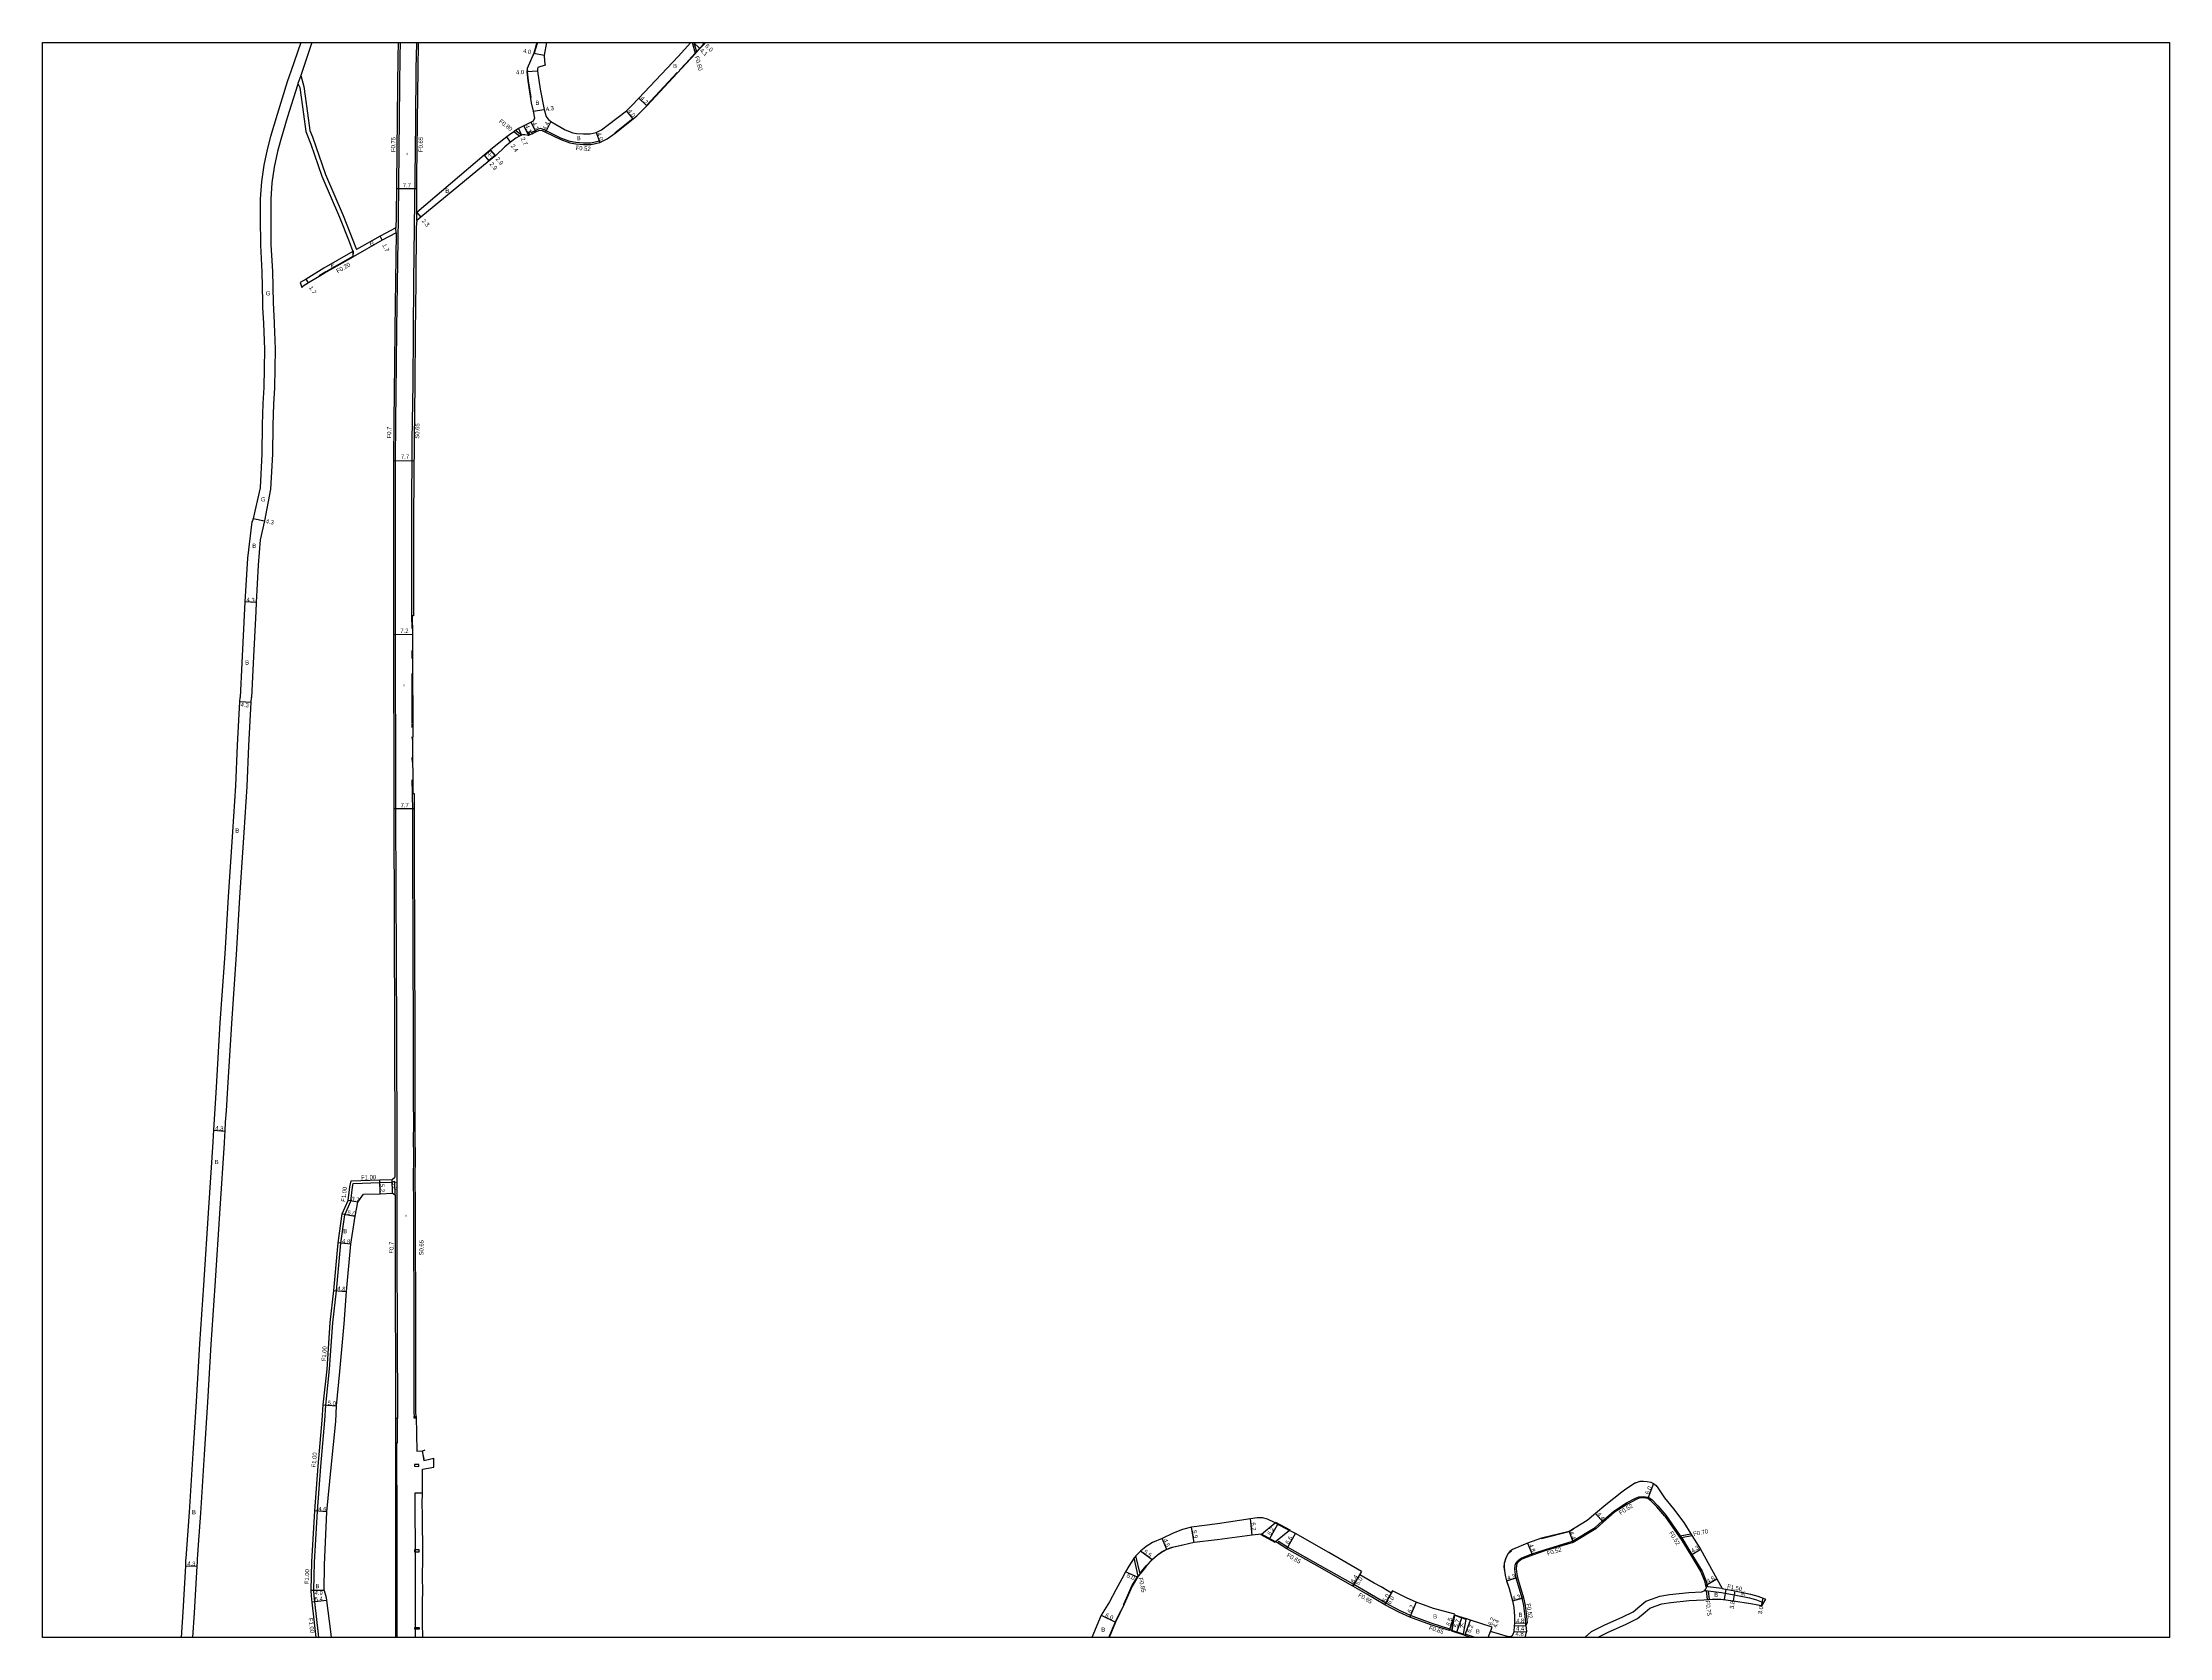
# Model space of a CAD drawing. Header units: metres. Extents: x -12000 to -8000, y -105000 to -102000.
# Drawn here: x -12000 to -11200, y -103800 to -103200 of the extents above; entities that cross this region are included whole.
import ezdxf

# ---------------------------------------------------------------- set-up
doc = ezdxf.new("R2010")
doc.units = ezdxf.units.M
doc.header["$LTSCALE"] = 2.5
for name, color, linetype in [('側溝・桝', 7, 'Continuous'), ('図郭', 7, 'Continuous'), ('幅員', 7, 'Continuous'), ('歩道・分離帯・安全施設', 7, 'Continuous'), ('舗装', 7, 'Continuous'), ('道路', 7, 'Continuous')]:
    doc.layers.add(name, color=color, linetype=linetype)
doc.styles.get("Standard").update_dxf_attribs({"font": ''})
doc.styles.add('YOKO_DECO', font='')
doc.styles.get('Standard').set_extended_font_data('@MS PGothic')
doc.styles.get('YOKO_DECO').set_extended_font_data('MS PGothic')

msp = doc.modelspace()

# ---------------------------------------------------------------- linework, layer by layer
at = {"layer": '側溝・桝'}
for points in [[(-11865.51, -103200), (-11865.62, -103205.25), (-11865.79, -103216.05), (-11866.27, -103265.81), (-11866.83, -103307.54), (-11866.97, -103320.85), (-11867.23, -103342.54), (-11867.31, -103357.31), (-11867.31, -103414.72), (-11867.18, -103490.37), (-11866.86, -103572.4), (-11866.75, -103616.74), (-11866.73, -103628.53), (-11866.72, -103632.7), (-11866.69, -103655.25), (-11866.53, -103715.5), (-11866.53, -103717.6)], [(-11860.91, -103415.62), (-11861.11, -103415.62), (-11861.09, -103408.6), (-11861.15, -103378.5), (-11860.91, -103349.62), (-11860.64, -103328.43), (-11860.5, -103309.09), (-11860.31, -103290.04), (-11860.12, -103269.32), (-11859.85, -103250.67), (-11859.63, -103229.97), (-11859.43, -103209.74), (-11859.27, -103200.42), (-11859.26, -103200)], [(-11755.6, -103200), (-11754.5, -103203.98), (-11754.45, -103204.15)], [(-11754.98, -103200), (-11754.02, -103203.46), (-11753.97, -103203.63)], [(-11820.64, -103235.25), (-11822.77, -103233.54)], [(-11819.91, -103234.81), (-11822.08, -103233.07)], [(-11790.38, -103237.6), (-11790.55, -103237.1), (-11793.72, -103237.81), (-11796.55, -103237.86), (-11799.38, -103237.63), (-11801.58, -103237.27), (-11804.81, -103236.06), (-11810.58, -103233.2), (-11811.9, -103232.55), (-11812.72, -103232.4), (-11813.57, -103232.56), (-11814.65, -103233.18), (-11816.04, -103233.87)], [(-11815.81, -103234.33), (-11814.4, -103233.64)], [(-11859.22, -103266.98), (-11859.17, -103263.92)], [(-11866.96, -103271.62), (-11867.06, -103269.77)], [(-11883.28, -103278.63), (-11883.34, -103280.48)], [(-11883.14, -103280.6), (-11883.08, -103278.51), (-11883.28, -103278.63)], [(-11883.34, -103280.48), (-11893.4, -103286.22), (-11896.01, -103287.79), (-11895.91, -103287.96)], [(-11860.75, -103482.5), (-11860.95, -103482.49), (-11860.89, -103489.11), (-11860.81, -103507.72), (-11860.73, -103536.79), (-11860.77, -103545.86), (-11860.65, -103567.26), (-11860.65, -103578.09), (-11860.62, -103586.43), (-11860.59, -103597.44), (-11860.53, -103607.11), (-11860.56, -103612.45), (-11860.48, -103618.81), (-11860.55, -103627.85), (-11860.46, -103636.58), (-11860.45, -103642.56), (-11860.43, -103653.49), (-11860.32, -103671.11), (-11860.3, -103692.12), (-11860.3, -103715.28), (-11860.26, -103716.91)], [(-11896.02, -103800), (-11896.17, -103798.79), (-11897.63, -103786.58), (-11897.73, -103785.63), (-11897.89, -103784.18), (-11897.93, -103782.28), (-11897.75, -103771.64), (-11896.61, -103752.47), (-11895.34, -103735.63), (-11893.88, -103718.33), (-11893.4, -103712.59), (-11892.01, -103699.11), (-11890.8, -103681.6), (-11889.44, -103669.55), (-11887.83, -103651.66), (-11886.33, -103640.96), (-11884.09, -103635.86), (-11883.39, -103630.63), (-11883.12, -103629.18), (-11873.15, -103628.86), (-11868.49, -103628.71)], [(-11884.37, -103630.48), (-11883.96, -103628.2)], [(-11867.4, -103633.46), (-11867.43, -103628.53), (-11868.49, -103628.71)], [(-11867.24, -103726.75), (-11866.51, -103726.73), (-11866.53, -103717.6), (-11867.25, -103717.6)], [(-11866.67, -103800), (-11866.59, -103758.5), (-11866.68, -103726.73)], [(-11442.04, -103795.54), (-11442.09, -103794.46), (-11442.31, -103792.07), (-11442.89, -103788.01), (-11443.48, -103785.27), (-11444.81, -103780.56), (-11445.7, -103777.63), (-11445.98, -103776.26), (-11446.25, -103774.26), (-11446.15, -103772.74), (-11445.76, -103771.81), (-11444.89, -103770.89), (-11443.89, -103770.13), (-11439.78, -103768.5), (-11435.07, -103766.97), (-11424.56, -103763.77), (-11416.07, -103758.66), (-11413.35, -103756.27), (-11409, -103752.5), (-11404.17, -103749.41), (-11400.83, -103747.63), (-11399.56, -103747.09), (-11398, -103746.93), (-11396.06, -103747.2), (-11394.7, -103748.15), (-11392.48, -103750.45), (-11389.43, -103753.99), (-11384.03, -103761.76), (-11383.59, -103762.39), (-11383.02, -103763.2), (-11379.62, -103768.75), (-11375.78, -103775.02), (-11374.36, -103778.58), (-11373.94, -103780.28), (-11373.82, -103780.89)], [(-11470.72, -103797.08), (-11470.63, -103796.83), (-11477.67, -103794.6), (-11485.48, -103791.79), (-11489.59, -103789.89), (-11494.79, -103787.14), (-11501.6, -103783.11), (-11506.84, -103780.1), (-11519.37, -103773.04), (-11531.68, -103766.08), (-11535.17, -103763.88), (-11535.51, -103764.43)], [(-11384.03, -103761.76), (-11380.06, -103760.97)], [(-11383.59, -103762.39), (-11379.68, -103761.61)], [(-11587.86, -103776.96), (-11589.42, -103770.1)], [(-11587.19, -103776.09), (-11588.73, -103769.27)], [(-11374.77, -103782.28), (-11374.28, -103782.34), (-11373.52, -103782.44), (-11368.51, -103783.05), (-11363.76, -103783.97), (-11357.91, -103785.11), (-11355.33, -103785.88), (-11353.43, -103786.58), (-11352.73, -103786.91)], [(-11368.28, -103781.57), (-11373.82, -103780.89), (-11374.37, -103780.82)], [(-11374.28, -103782.34), (-11373.94, -103785.72)], [(-11373.52, -103782.44), (-11373.19, -103785.67)], [(-11898.73, -103785.74), (-11898.89, -103784.24)], [(-11461.18, -103800), (-11464.91, -103798.78), (-11465.09, -103799.25)]]:
    msp.add_lwpolyline(points, dxfattribs=at)
for points in [[(-11816.71, -103234.78), (-11817.15, -103233.88), (-11816.25, -103233.44), (-11816.04, -103233.87), (-11815.81, -103234.33)], [(-11859.47, -103717.54), (-11860.25, -103717.55), (-11860.26, -103716.91), (-11859.48, -103716.89)], [(-11860.14, -103735.6), (-11858.43, -103735.63), (-11858.42, -103734.9), (-11860.12, -103734.88)], [(-11858.33, -103767.81), (-11858.33, -103767.07), (-11860.04, -103767.06), (-11860.04, -103767.8)], [(-11858.32, -103796.22), (-11858.33, -103796.93), (-11860.01, -103796.9), (-11860, -103796.19)]]:
    msp.add_lwpolyline(points, close=True, dxfattribs=at)
at = {"layer": '図郭'}
msp.add_lwpolyline([(-12000, -103200), (-11200, -103200), (-11200, -103800), (-12000, -103800)], close=True, dxfattribs=at)
at = {"layer": '幅員'}
for points in [[(-11752.73, -103202.3), (-11755.21, -103200)], [(-11751.18, -103200.6), (-11751.84, -103200)], [(-11815.27, -103203.94), (-11811.36, -103204.79)], [(-11813.84, -103210.78), (-11817.83, -103211)], [(-11775.76, -103220.89), (-11772.73, -103223.81)], [(-11818.91, -103231.29), (-11817.18, -103235.01)], [(-11814.4, -103233.64), (-11816.22, -103229.96)], [(-11815.52, -103225.87), (-11811.28, -103225.17)], [(-11808.85, -103229.73), (-11810.81, -103233.67)], [(-11777.82, -103228.75), (-11780.35, -103225.64)], [(-11824.02, -103237.46), (-11825.42, -103235.51)], [(-11821.02, -103232.36), (-11819.91, -103234.81)], [(-11791.8, -103233.86), (-11790.38, -103237.6)], [(-11831.99, -103244.55), (-11833.85, -103242.32)], [(-11829.69, -103242.62), (-11831.54, -103240.4)], [(-11866.9, -103254.93), (-11859.17, -103254.93)], [(-11859.17, -103263.92), (-11857.68, -103265.67)], [(-11872.3, -103274.41), (-11873.07, -103272.89)], [(-11900.02, -103290.43), (-11900.89, -103288.97)], [(-11867.98, -103357.25), (-11860.3, -103357.32)], [(-11920.74, -103379.04), (-11916.52, -103379.9)], [(-11919.61, -103410.68), (-11923.9, -103410.41)], [(-11868.03, -103422.68), (-11860.87, -103422.6)], [(-11925.79, -103447.93), (-11921.49, -103448.17)], [(-11867.92, -103488.17), (-11860.27, -103488.21)], [(-11935.61, -103609.22), (-11931.32, -103609.49)], [(-11873.01, -103633.06), (-11873.18, -103627.86)], [(-11868.36, -103632.91), (-11868.52, -103627.71)], [(-11881.42, -103636.24), (-11885.06, -103635.59)], [(-11887.3, -103640.68), (-11882.38, -103641.57)], [(-11884.05, -103651.99), (-11888.83, -103651.55)], [(-11890.43, -103669.45), (-11885.65, -103669.83)], [(-11894.4, -103712.5), (-11889.42, -103712.91)], [(-11394.01, -103742.14), (-11396.26, -103747.7)], [(-11893.02, -103752.72), (-11897.61, -103752.4)], [(-11566.78, -103764.29), (-11567.9, -103758.5)], [(-11545.01, -103761.48), (-11545.69, -103755.32)], [(-11538.37, -103762.82), (-11535.41, -103757.37)], [(-11413.01, -103756.66), (-11415.93, -103753.37)], [(-11582.63, -103770.84), (-11586.99, -103767.48)], [(-11577.07, -103766.86), (-11578.85, -103762.72)], [(-11532.01, -103766.64), (-11528.78, -103760.89)], [(-11441.42, -103764.54), (-11439.6, -103768.99)], [(-11425.77, -103760.08), (-11424.34, -103764.25)], [(-11380.07, -103769.02), (-11376.4, -103766.77)], [(-11946.14, -103772.99), (-11941.85, -103773.22)], [(-11588.12, -103777.29), (-11592.71, -103775.31)], [(-11503.85, -103775.19), (-11507.17, -103780.67)], [(-11894.03, -103782.37), (-11898.93, -103782.28)], [(-11507.17, -103780.67), (-11504.57, -103776.39)], [(-11495.1, -103787.71), (-11492.18, -103782.47)], [(-11495.1, -103787.71), (-11492.67, -103783.35)], [(-11449.31, -103778.75), (-11445.19, -103777.5)], [(-11374.45, -103780.39), (-11370.3, -103777.97)], [(-11363.48, -103782.5), (-11364.06, -103786.26)], [(-11893.25, -103786.11), (-11898.62, -103786.69)], [(-11601.79, -103791.65), (-11596.37, -103794.21)], [(-11483.32, -103786.69), (-11485.73, -103792.4)], [(-11470.83, -103797.44), (-11468.82, -103791.26)], [(-11447.13, -103786.23), (-11442.97, -103785.14)], [(-11353.46, -103788.14), (-11352.85, -103785.2)], [(-11468.02, -103797.99), (-11466.21, -103792.58)], [(-11465.09, -103799.25), (-11462.85, -103793.47)], [(-11456.21, -103800), (-11454.73, -103796.12)], [(-11456.21, -103800), (-11455.37, -103797.8)], [(-11447.84, -103799.7), (-11447.95, -103800)], [(-11446.61, -103797.82), (-11441.81, -103797.73)], [(-11446.44, -103795.67), (-11442.04, -103795.54)], [(-11446.37, -103794.66), (-11441.57, -103794.44)]]:
    msp.add_lwpolyline(points, dxfattribs=at)
at = {"layer": '歩道・分離帯・安全施設'}
for points in [[(-11813.88, -103200), (-11815.13, -103203.99), (-11815.54, -103205)], [(-11760.4, -103210.37), (-11758.06, -103207.85), (-11754.56, -103204.05), (-11754.5, -103203.98), (-11754.08, -103203.53), (-11754.02, -103203.46), (-11752.84, -103202.2), (-11751.29, -103200.5), (-11750.84, -103200)], [(-11817.62, -103210.54), (-11817.68, -103211), (-11817.36, -103214.41), (-11816.35, -103220.66)], [(-11772.84, -103223.7), (-11761.27, -103211.3)], [(-11784.74, -103233.92), (-11777.92, -103228.63)], [(-11861, -103420.41), (-11861.04, -103415.73)], [(-11860.96, -103431.72), (-11861.01, -103428.69)], [(-11860.91, -103455.89), (-11860.99, -103437.31)], [(-11860.91, -103457.74), (-11860.94, -103456.21)], [(-11860.89, -103462.25), (-11860.91, -103461.18)], [(-11860.9, -103470.7), (-11860.93, -103468.92)], [(-11860.9, -103482.4), (-11860.92, -103477.35)], [(-11857.16, -103729.95), (-11856.57, -103732.88)], [(-11857, -103729.8), (-11856.07, -103729.46)], [(-11857.07, -103745.75), (-11859.96, -103745.77), (-11859.97, -103750.96), (-11859.86, -103766.99), (-11859.85, -103779.8), (-11859.87, -103796.06), (-11859.88, -103800)], [(-11857.07, -103745.75), (-11859.96, -103745.77), (-11859.97, -103750.96), (-11859.86, -103766.99), (-11859.85, -103779.8), (-11859.87, -103796.06), (-11859.88, -103800)], [(-11859.96, -103745.77), (-11859.97, -103750.96), (-11859.86, -103766.91)], [(-11436.16, -103762.78), (-11425.73, -103760.18), (-11424.1, -103759.19)], [(-11587.11, -103775.83), (-11586.13, -103774.57), (-11584.82, -103772.96), (-11582.7, -103770.76), (-11580.79, -103769.07), (-11578.82, -103767.71), (-11577.11, -103766.76), (-11575.07, -103766.05), (-11571.13, -103765.14), (-11566.8, -103764.19), (-11558.15, -103763.16), (-11545.02, -103761.38), (-11541.48, -103761.04)], [(-11448.39, -103781.32), (-11449.21, -103778.72), (-11449.58, -103777.16), (-11450.01, -103775.03), (-11450.18, -103773.41), (-11450.08, -103772.05), (-11449.51, -103770.05), (-11448.79, -103768.59), (-11448.01, -103767.73), (-11447.53, -103767.35)], [(-11859.85, -103777.08), (-11859.85, -103779.8), (-11859.87, -103796.06), (-11859.88, -103796.18)], [(-11593.42, -103787.72), (-11593.28, -103787.44), (-11591.78, -103784.06), (-11590.25, -103780.63), (-11588.2, -103777.24), (-11587.99, -103776.96)], [(-11598.88, -103800), (-11596.46, -103794.17), (-11594.48, -103789.98)]]:
    msp.add_lwpolyline(points, dxfattribs=at)
at = {"layer": '舗装'}
for points in [[(-11902.9, -103212.38), (-11903.92, -103215.38)], [(-11832.08, -103244.43), (-11833.81, -103242.36)], [(-11831.51, -103240.44), (-11829.78, -103242.51)], [(-11883.28, -103278.63), (-11883.34, -103280.48), (-11883.35, -103280.71)], [(-11920.74, -103379.04), (-11916.52, -103379.9)], [(-11366.84, -103781.85), (-11367.49, -103785.74)], [(-11468.95, -103791.67), (-11469.89, -103797.36)], [(-11464.68, -103793.09), (-11465.62, -103798.79)]]:
    msp.add_lwpolyline(points, dxfattribs=at)
at = {"layer": '道路'}
for points in [[(-11902.89, -103200), (-11906.6, -103210.85), (-11907.2, -103212.62), (-11907.96, -103214.82), (-11911.77, -103227.11), (-11914.25, -103235.34)], [(-11898.66, -103200), (-11902.9, -103212.38)], [(-11866.18, -103200), (-11866.38, -103205.8), (-11866.53, -103216.03), (-11867, -103265.8), (-11867.06, -103269.77)], [(-11859.17, -103263.92), (-11859.17, -103250.68), (-11858.95, -103229.97), (-11858.75, -103209.75), (-11858.59, -103200.45), (-11858.58, -103200)], [(-11814.03, -103200), (-11815.27, -103203.94), (-11817.67, -103209.79), (-11817.83, -103211), (-11817.5, -103214.43), (-11816.19, -103222.63), (-11815.52, -103225.87), (-11814.99, -103228.44), (-11815.41, -103229.56)], [(-11814.4, -103233.64), (-11813.39, -103233.05), (-11812.72, -103232.93), (-11812.06, -103233.05), (-11810.81, -103233.67), (-11805.02, -103236.53), (-11801.71, -103237.77), (-11799.45, -103238.14), (-11796.57, -103238.38), (-11793.66, -103238.33), (-11790.38, -103237.6), (-11787.62, -103236.28), (-11784.65, -103234.04), (-11777.82, -103228.75), (-11776.49, -103227.6), (-11772.73, -103223.81), (-11757.94, -103207.95), (-11754.45, -103204.15), (-11753.97, -103203.63), (-11752.73, -103202.3), (-11751.18, -103200.6), (-11750.63, -103200)], [(-11813.7, -103209.35), (-11813.87, -103209.87), (-11813.84, -103210.78), (-11812.87, -103217.55), (-11811.28, -103225.17), (-11810.71, -103227.44), (-11810.41, -103228.12), (-11809.73, -103229), (-11808.85, -103229.73), (-11803.46, -103232.84), (-11800.57, -103233.93), (-11799.1, -103234.21), (-11796.47, -103234.38), (-11794.05, -103234.34), (-11791.8, -103233.86), (-11789.71, -103232.85), (-11787.09, -103230.87), (-11780.35, -103225.64), (-11778.49, -103223.84), (-11775.76, -103220.89), (-11760.92, -103205.28), (-11756.18, -103200)], [(-11810.46, -103200), (-11811.36, -103204.79), (-11811.21, -103207.09), (-11810.93, -103208.49), (-11813.7, -103209.35)], [(-11903.92, -103215.38), (-11904.16, -103216.07), (-11907.95, -103228.29), (-11910.42, -103236.5)], [(-11903.92, -103215.38), (-11903.17, -103216.96), (-11901.8, -103226.96), (-11900.93, -103233.42), (-11899.1, -103238.27), (-11895, -103250.21), (-11888.36, -103265.66), (-11884.66, -103274.9), (-11883.28, -103278.63)], [(-11902.9, -103212.38), (-11901.72, -103216.52), (-11900.34, -103226.57), (-11899.46, -103233.04), (-11898.51, -103235.53), (-11893.6, -103249.67), (-11886.97, -103265.1), (-11883.26, -103274.36), (-11881.97, -103277.87)], [(-11815.41, -103229.56), (-11816.22, -103229.96), (-11818.91, -103231.29), (-11821.02, -103232.36), (-11822.08, -103233.07), (-11822.63, -103233.44), (-11822.77, -103233.54), (-11824.31, -103234.68), (-11825.42, -103235.51), (-11827.63, -103237.27), (-11831.54, -103240.4), (-11831.51, -103240.44), (-11833.81, -103242.36)], [(-11914.25, -103235.34), (-11915.51, -103240.18), (-11916.77, -103246.17), (-11917.7, -103252.29), (-11918.12, -103258.74), (-11918.16, -103265.96), (-11918.08, -103276.22), (-11917.55, -103286.22), (-11917.29, -103297.58), (-11917.28, -103298.09), (-11917.21, -103299.72), (-11916.93, -103305.51), (-11916.53, -103315.44), (-11916.73, -103329.76), (-11917.08, -103335.82), (-11917.38, -103343.88), (-11917.56, -103354.72), (-11918.2, -103367.48), (-11920.74, -103379.04), (-11921.07, -103379.95), (-11921.3, -103380.36)], [(-11910.42, -103236.5), (-11911.6, -103241), (-11912.83, -103246.89), (-11913.72, -103252.72), (-11914.12, -103258.88), (-11914.16, -103265.95), (-11914.08, -103276.1), (-11913.55, -103286.07), (-11913.28, -103297.95), (-11912.94, -103305.3), (-11912.91, -103306.06), (-11912.79, -103308.89)], [(-11814.4, -103233.64), (-11815.81, -103234.33), (-11816.71, -103234.78), (-11817.18, -103235.01), (-11818.61, -103234.67), (-11819.45, -103234.67), (-11819.91, -103234.81), (-11820.64, -103235.25), (-11821.95, -103236.02), (-11824.02, -103237.46), (-11826.14, -103239.23), (-11829.69, -103242.62), (-11829.78, -103242.51), (-11832.08, -103244.43)], [(-11832.08, -103244.43), (-11831.99, -103244.55), (-11857.68, -103265.67), (-11859.22, -103266.98)], [(-11833.81, -103242.36), (-11833.85, -103242.32), (-11859.17, -103263.92)], [(-11866.96, -103271.62), (-11872.3, -103274.41), (-11883.14, -103280.6), (-11883.35, -103280.71), (-11893.3, -103286.4), (-11895.91, -103287.96), (-11900.02, -103290.43)], [(-11867.06, -103269.77), (-11873.07, -103272.89), (-11881.97, -103277.87)], [(-11866.96, -103271.62), (-11867.53, -103307.76), (-11867.66, -103320.72), (-11867.93, -103342.42), (-11867.98, -103357.25), (-11868.04, -103414.72), (-11867.92, -103490.37), (-11867.6, -103572.4), (-11867.46, -103616.74), (-11867.43, -103626.88)], [(-11859.22, -103266.98), (-11859.44, -103269.33), (-11859.63, -103290.05), (-11859.82, -103309.09), (-11859.97, -103328.44), (-11860.23, -103349.63), (-11860.47, -103378.5), (-11860.41, -103408.61), (-11860.47, -103415.63), (-11860.91, -103415.62), (-11860.87, -103422.6), (-11860.89, -103429.12), (-11860.87, -103437.04), (-11860.77, -103454.13), (-11860.8, -103468.52), (-11860.76, -103477.11), (-11860.75, -103482.5), (-11860.23, -103482.51), (-11860.27, -103489.11), (-11860.19, -103507.72), (-11860.11, -103536.79), (-11860.15, -103545.86), (-11860.03, -103567.26), (-11860.03, -103578.09), (-11860, -103586.43), (-11859.97, -103597.44), (-11859.91, -103607.11), (-11859.94, -103612.45), (-11859.86, -103618.81), (-11859.93, -103627.85), (-11859.84, -103636.58), (-11859.83, -103642.56), (-11859.81, -103653.49), (-11859.7, -103671.11), (-11859.68, -103692.12), (-11859.68, -103715.27), (-11859.64, -103716.9)], [(-11883.28, -103278.63), (-11894.18, -103284.94), (-11900.89, -103288.97)], [(-11900.89, -103288.97), (-11903.12, -103290.31)], [(-11903.12, -103290.31), (-11902.51, -103292.17)], [(-11900.02, -103290.43), (-11902.03, -103291.64), (-11902.51, -103292.17)], [(-11912.79, -103308.89), (-11912.53, -103315.39), (-11912.73, -103329.9), (-11913.08, -103336.02), (-11913.38, -103343.97), (-11913.56, -103354.85), (-11914.23, -103368.01), (-11916.52, -103379.9), (-11918.17, -103387.1), (-11918.87, -103396.57), (-11919.61, -103410.68)], [(-11921.3, -103380.36), (-11922.89, -103393.95), (-11923.9, -103410.41), (-11924.99, -103433.37), (-11925.7, -103446.4)], [(-11919.61, -103410.68), (-11919.77, -103414.01), (-11920.78, -103433.52), (-11921.38, -103446.4)], [(-11947.78, -103800), (-11947.07, -103790.39), (-11946.14, -103772.99), (-11946.04, -103771.02), (-11946, -103770.19), (-11944.77, -103752.92), (-11943.37, -103730.83), (-11942.06, -103711.18), (-11940.85, -103689.58), (-11939.39, -103667.43), (-11937.49, -103638.35), (-11935.88, -103613.72), (-11935.73, -103611.2), (-11935.61, -103609.22), (-11934.62, -103593.02), (-11933.14, -103568.77), (-11931.34, -103542.79), (-11930.07, -103521.32), (-11928.46, -103496.88), (-11927.28, -103479.6), (-11926.69, -103464.32), (-11925.79, -103447.93), (-11925.7, -103446.4)], [(-11931.12, -103606.21), (-11930.85, -103601.88), (-11930.33, -103593.28), (-11928.85, -103569.05), (-11927.05, -103543.07), (-11925.78, -103521.59), (-11924.17, -103497.17), (-11922.99, -103479.83), (-11922.39, -103464.52), (-11921.49, -103448.17), (-11921.38, -103446.4)], [(-11941.33, -103765.21), (-11940.48, -103753.2), (-11939.08, -103731.11), (-11937.77, -103711.44), (-11936.56, -103689.84), (-11935.1, -103667.72), (-11933.2, -103638.63), (-11931.59, -103613.99), (-11931.42, -103611.23), (-11931.32, -103609.49), (-11931.12, -103606.21)], [(-11898.73, -103785.74), (-11898.89, -103784.24), (-11898.93, -103782.28), (-11898.75, -103771.6), (-11897.61, -103752.4), (-11896.33, -103735.55), (-11894.87, -103718.25), (-11894.4, -103712.5), (-11893, -103699.03), (-11891.79, -103681.51), (-11890.43, -103669.45), (-11888.83, -103651.55), (-11887.3, -103640.68), (-11885.06, -103635.59), (-11884.37, -103630.48)], [(-11884.37, -103630.48), (-11883.96, -103628.2), (-11873.18, -103627.86), (-11868.52, -103627.71), (-11867.43, -103626.88)], [(-11894.03, -103782.37), (-11894, -103772.66), (-11893.02, -103752.72), (-11891.4, -103736.06), (-11889.69, -103718.7), (-11889.42, -103712.91), (-11888.15, -103699.89), (-11886.61, -103681.97), (-11885.65, -103669.83), (-11884.05, -103651.99), (-11882.38, -103641.57), (-11881.42, -103636.24)], [(-11881.42, -103636.24), (-11879.24, -103633.26), (-11873.01, -103633.06), (-11868.36, -103632.91), (-11867.4, -103633.46)], [(-11867.4, -103633.46), (-11867.34, -103655.25), (-11867.25, -103715.5), (-11867.25, -103717.6), (-11867.2, -103758.5), (-11867.29, -103800)], [(-11859.64, -103716.9), (-11859.48, -103716.89), (-11859.2, -103729.86), (-11857.27, -103729.78), (-11856.55, -103733.38), (-11852.78, -103732.54)], [(-11857.01, -103800), (-11857.03, -103794.51), (-11857.11, -103787.15), (-11857.01, -103781.9), (-11857.1, -103777.9), (-11856.95, -103769.56), (-11857.08, -103753.64), (-11857.15, -103749.91), (-11857.06, -103745.41), (-11857.1, -103739.75), (-11857.09, -103736.7), (-11852.81, -103735.96)], [(-11852.81, -103735.96), (-11852.78, -103732.54)], [(-11400.89, -103741.85), (-11404.44, -103744.23), (-11406, -103745.28), (-11412.03, -103750.07), (-11415.93, -103753.37), (-11419.03, -103755.99), (-11425.77, -103760.08), (-11436.19, -103762.68), (-11441.42, -103764.54), (-11447.05, -103766.85), (-11448.08, -103767.66), (-11448.87, -103768.53), (-11449.61, -103770.01), (-11450.18, -103772.04), (-11450.28, -103773.41), (-11450.11, -103775.04), (-11449.68, -103777.18), (-11449.31, -103778.75), (-11448.41, -103781.59), (-11447.13, -103786.23), (-11446.59, -103788.73), (-11446.32, -103792.04), (-11446.37, -103794.66), (-11446.44, -103795.67), (-11446.61, -103797.82), (-11446.99, -103798.88), (-11447.32, -103799.36), (-11447.63, -103799.59), (-11447.84, -103799.7), (-11448.1, -103799.77), (-11448.61, -103799.79), (-11455.37, -103797.8), (-11454.73, -103796.12), (-11462.85, -103793.47), (-11464.6, -103792.86), (-11464.68, -103793.09), (-11468.95, -103791.67), (-11468.82, -103791.26), (-11476.88, -103789.04), (-11483.32, -103786.69), (-11487.03, -103785.12), (-11492.18, -103782.47)], [(-11400.89, -103741.85), (-11400.78, -103741.78), (-11399.08, -103741.21), (-11397.81, -103741.17), (-11396.39, -103741.31), (-11395.04, -103741.59), (-11394.01, -103742.14), (-11393.1, -103742.83), (-11392.44, -103743.75), (-11389.92, -103747.52), (-11386.57, -103751.62), (-11382.62, -103756.69)], [(-11389.84, -103754.31), (-11392.87, -103750.8), (-11395.04, -103748.55), (-11396.26, -103747.7), (-11398.01, -103747.45), (-11399.43, -103747.6), (-11400.6, -103748.1), (-11403.91, -103749.86), (-11408.69, -103752.92), (-11413.01, -103756.66), (-11415.77, -103759.08), (-11424.34, -103764.25), (-11434.92, -103767.47), (-11439.6, -103768.99), (-11443.63, -103770.58), (-11444.54, -103771.28), (-11445.32, -103772.1), (-11445.63, -103772.86), (-11445.73, -103774.24), (-11445.47, -103776.17), (-11445.19, -103777.5), (-11444.31, -103780.42), (-11442.97, -103785.14), (-11442.38, -103787.92), (-11441.79, -103792.01), (-11441.57, -103794.44), (-11442.04, -103795.54), (-11441.81, -103797.73), (-11441.97, -103798.11), (-11442.1, -103798.48), (-11442.22, -103799.06), (-11442.3, -103799.67), (-11442.3, -103800)], [(-11492.18, -103782.47), (-11492.67, -103783.35), (-11496.49, -103781.01), (-11499.16, -103779.53), (-11504.57, -103776.39), (-11503.85, -103775.19), (-11516.23, -103768.06), (-11528.78, -103760.89), (-11531.03, -103759.75), (-11536.31, -103756.88), (-11539.26, -103755.51), (-11541.18, -103755), (-11543.13, -103755.04), (-11545.69, -103755.32), (-11558.01, -103757.19), (-11567.9, -103758.5), (-11571.26, -103759.44), (-11574.69, -103760.8), (-11578.85, -103762.72), (-11582.45, -103764.3), (-11584.93, -103765.8), (-11586.99, -103767.48), (-11588.59, -103769.09), (-11588.73, -103769.27), (-11589.42, -103770.1), (-11591.46, -103773.2), (-11592.71, -103775.31), (-11594.01, -103777.99), (-11596.25, -103782.06), (-11598.72, -103786.59), (-11601.79, -103791.65), (-11605.27, -103800)], [(-11389.84, -103754.31), (-11383.46, -103763.48), (-11380.07, -103769.02), (-11376.25, -103775.25), (-11374.85, -103778.74), (-11374.45, -103780.39), (-11374.37, -103780.82), (-11374.31, -103781.11), (-11374.36, -103781.68)], [(-11382.62, -103756.69), (-11380.06, -103760.97), (-11379.68, -103761.61), (-11379.66, -103761.63), (-11376.4, -103766.77), (-11370.3, -103777.97), (-11368.28, -103781.57), (-11363.48, -103782.5), (-11357.55, -103783.65), (-11354.85, -103784.45), (-11352.85, -103785.2), (-11351.96, -103785.62)], [(-11943.46, -103800), (-11942.78, -103790.67), (-11941.85, -103773.22), (-11941.76, -103771.49), (-11941.7, -103770.46), (-11941.6, -103768.96), (-11941.33, -103765.21)], [(-11462.79, -103800), (-11465.09, -103799.25), (-11465.7, -103799.03), (-11465.62, -103798.79), (-11469.89, -103797.36), (-11470.72, -103797.08), (-11470.83, -103797.44), (-11477.88, -103795.22), (-11485.73, -103792.4), (-11489.88, -103790.47), (-11495.1, -103787.71), (-11501.93, -103783.68), (-11507.17, -103780.67), (-11519.69, -103773.6), (-11532.01, -103766.64), (-11535.51, -103764.43), (-11536.19, -103764), (-11541.46, -103761.14), (-11545.01, -103761.48), (-11558.13, -103763.26), (-11566.78, -103764.29), (-11571.11, -103765.24), (-11575.04, -103766.14), (-11577.07, -103766.86), (-11578.76, -103767.8), (-11580.73, -103769.15), (-11582.63, -103770.84), (-11584.74, -103773.03), (-11586.06, -103774.63), (-11587.19, -103776.09), (-11587.86, -103776.96), (-11588.12, -103777.29), (-11590.17, -103780.68), (-11591.69, -103784.1), (-11593.19, -103787.48), (-11596.37, -103794.21), (-11598.77, -103800)], [(-11894.03, -103782.37), (-11893.38, -103785.01), (-11893.25, -103786.11), (-11891.69, -103797.75), (-11891.45, -103800)], [(-11419.87, -103800), (-11419.78, -103799.9), (-11417.44, -103797.79), (-11412.6, -103795.4), (-11405.64, -103792.26), (-11401.73, -103790.38), (-11399.19, -103788.2), (-11396.98, -103786.34), (-11394.47, -103785.41), (-11391.63, -103784.49), (-11388, -103783.84), (-11380.83, -103783.14), (-11375.9, -103782.85), (-11374.77, -103782.28), (-11374.55, -103782.01), (-11374.36, -103781.68)], [(-11897.03, -103800), (-11897.16, -103798.91), (-11898.62, -103786.69), (-11898.73, -103785.74)], [(-11415.15, -103800), (-11411.33, -103798.11), (-11404.38, -103794.98), (-11400.08, -103792.91), (-11397.23, -103790.47), (-11395.45, -103788.97), (-11393.49, -103788.25), (-11390.9, -103787.4), (-11387.59, -103786.82), (-11380.6, -103786.13), (-11375.11, -103785.81), (-11373.94, -103785.72), (-11373.19, -103785.67), (-11372.03, -103785.58), (-11368.77, -103785.55), (-11364.06, -103786.26), (-11357.5, -103787.27), (-11354.82, -103787.68), (-11353.46, -103788.14)], [(-11351.96, -103785.62), (-11353.46, -103788.14)]]:
    msp.add_lwpolyline(points, dxfattribs=at)
for points in [[(-11831.61, -103240.32), (-11831.51, -103240.44), (-11833.81, -103242.36), (-11833.91, -103242.24)], [(-11833.81, -103242.36), (-11831.51, -103240.44), (-11829.78, -103242.51), (-11832.08, -103244.43)], [(-11829.78, -103242.51), (-11829.69, -103242.62), (-11831.99, -103244.55), (-11832.08, -103244.43)], [(-11541.46, -103761.14), (-11536.31, -103756.88), (-11531.03, -103759.75), (-11536.19, -103764)], [(-11531.03, -103759.75), (-11536.31, -103756.88), (-11536.19, -103756.66), (-11530.91, -103759.53)], [(-11541.46, -103761.14), (-11536.19, -103764), (-11536.31, -103764.22), (-11541.58, -103761.36)], [(-11468.95, -103791.67), (-11464.68, -103793.09), (-11465.62, -103798.79), (-11469.89, -103797.36)], [(-11468.95, -103791.67), (-11468.87, -103791.43), (-11464.6, -103792.86), (-11464.68, -103793.09)], [(-11469.89, -103797.36), (-11465.62, -103798.79), (-11465.7, -103799.03), (-11469.97, -103797.6)]]:
    msp.add_lwpolyline(points, close=True, dxfattribs=at)

# ---------------------------------------------------------------- texts
at = {"layer": '側溝・桝'}
for s, rotation, p in [('F0.60', 285.48791, (-11754.72, -103205.32)), ('F0.80', 321.27516, (-11828.47, -103229.91)), ('F0.75', 89, (-11867.36, -103241.2)), ('F0.65', 89, (-11857, -103241.2)), ('F0.52', 355.25619, (-11799.53, -103240.37)), ('F0.20', 29.71267, (-11888.95, -103286.82)), ('S0.65', 89, (-11858.32, -103349.04)), ('F0.7', 89, (-11868.89, -103348.93)), ('F1.00', 82.36449, (-11886.2, -103636.19)), ('F1.00', 1.81848, (-11880.14, -103627.78)), ('F0.7', 89, (-11868.01, -103655.58)), ('S0.65', 89, (-11856.76, -103656.28)), ('F1.00', 86.04134, (-11893.47, -103696.14)), ('F1.00', 85.17179, (-11897.26, -103736.08)), ('F0.52', 32.61978, (-11406.43, -103753.95)), ('F0.52', 301.50255, (-11388.27, -103760.64)), ('F0.70', 11.25212, (-11378.95, -103761.86)), ('F0.52', 16.95339, (-11433.88, -103769.19)), ('F1.00', 89.06457, (-11899.79, -103779.98)), ('F0.65', 330.52548, (-11532.2, -103769.53)), ('F0.85', 282.76941, (-11587.77, -103777.68)), ('F0.65', 329.3947, (-11505.32, -103784.5)), ('F1.50', 349.69378, (-11366.46, -103781.56)), ('F0.52', 278.21793, (-11441.89, -103787.3)), ('F0.75', 275.72702, (-11374.44, -103786.29)), ('F1.00', 276.80574, (-11899.96, -103792.78)), ('F0.65', 342.4624, (-11478.67, -103797))]:
    msp.add_text(s, height=1.6, rotation=rotation, dxfattribs=at).set_placement(p)
at = {"layer": '幅員'}
for s, rotation, p in [('4.0', 347.67904, (-11819.38, -103203.77)), ('4.1', 317.14429, (-11752.95, -103203.19)), ('6.0', 317.46479, (-11750.95, -103201.57)), ('4.0', 3.09853, (-11821.88, -103212.02)), ('4.3', 9.42233, (-11810.6, -103225.87)), ('4.2', 316.05553, (-11775.33, -103221.17)), ('4.1', 294.90878, (-11818.59, -103231.42)), ('4.1', 296.23852, (-11815.96, -103230.35)), ('4.4', 63.58822, (-11810.63, -103233.09)), ('4.0', 309.09195, (-11780.02, -103225.89)), ('2.4', 305.77371, (-11823.96, -103238.9)), ('2.7', 294.37694, (-11820.2, -103236.1)), ('4.0', 290.87163, (-11791.57, -103234.2)), ('2.9', 309.84218, (-11831.99, -103245.79)), ('2.9', 309.84218, (-11829.69, -103243.87)), ('2.3', 310.37369, (-11857.48, -103267.14)), ('1.7', 296.84396, (-11872.31, -103276.15)), ('1.7', 301.01356, (-11899.9, -103292.17)), ('4.3', 348.53214, (-11916.14, -103380.79)), ('4.3', 356.4319, (-11923.35, -103410.34)), ('7.2', 1, (-11865.41, -103422.11)), ('4.3', 356.8525, (-11925.53, -103449.94)), ('4.3', 356.50503, (-11935.05, -103609.16)), ('5.2', 271.81836, (-11873.02, -103629.41)), ('5.2', 271.81856, (-11868.39, -103628.71)), ('5.0', 349.77665, (-11885.41, -103640.91)), ('3.7', 349.76873, (-11883.97, -103635.7)), ('4.8', 354.78955, (-11887.38, -103651.65)), ('4.8', 355.46223, (-11889.18, -103669.48)), ('5.0', 355.30075, (-11892.8, -103712.5)), ('6.0', 67.97269, (-11395.82, -103746.36)), ('4.6', 356.06983, (-11896.3, -103752.43)), ('5.9', 280.92558, (-11567.55, -103759.8)), ('6.2', 276.3648, (-11545.43, -103756.8)), ('6.2', 61.46711, (-11538.08, -103761.68)), ('4.4', 311.53718, (-11415.46, -103753.75)), ('5.5', 322.40849, (-11586.01, -103768.1)), ('4.5', 293.25738, (-11578.5, -103763.28)), ('6.6', 60.68695, (-11531.26, -103765.11)), ('4.8', 292.24999, (-11441.02, -103765.25)), ('4.4', 288.87584, (-11425.69, -103760.44)), ('4.3', 31.51006, (-11379.38, -103768.26)), ('4.3', 356.96212, (-11945.59, -103772.92)), ('5.0', 336.69356, (-11592.39, -103777.29)), ('4.9', 358.96162, (-11897.67, -103784.03)), ('6.4', 58.77812, (-11506.78, -103779.67)), ('5.0', 58.77812, (-11504.95, -103780.52)), ('5.0', 60.85109, (-11494.75, -103786.88)), ('4.3', 16.77612, (-11448.81, -103778.49)), ('4.3', 14.6471, (-11446.96, -103786.11)), ('4.8', 30.28452, (-11373.5, -103779.71)), ('5.4', 6.2221, (-11897.54, -103786.47)), ('6.0', 334.72092, (-11600.48, -103792.15)), ('6.0', 60.85109, (-11493.01, -103787.67)), ('6.2', 67.10834, (-11485.24, -103790.98)), ('3.8', 81.29112, (-11363.88, -103789.35)), ('3.0', 78.20194, (-11353.34, -103791.38)), ('6.5', 71.92332, (-11470.62, -103795.76)), ('5.7', 71.48291, (-11467.76, -103796.41)), ('6.2', 68.83567, (-11462.89, -103798.4)), ('6.2', 69.02526, (-11454.83, -103795.67)), ('4.4', 69.02526, (-11453.13, -103796.49)), ('4.8', 1.17078, (-11445.96, -103799.48)), ('4.4', 1.59302, (-11445.75, -103797.45)), ('4.8', 2.69225, (-11445.68, -103794.62))]:
    msp.add_text(s, height=1.6, rotation=rotation, dxfattribs=at).set_placement(p)
for p in [(-11864.5, -103254.52), (-11865.18, -103356.59), (-11865.32, -103487.68)]:
    msp.add_text('7.7', height=1.6, dxfattribs=at).set_placement(p)
at = {"layer": '舗装'}
for s, p in [('B', (-11762.85, -103209.62)), ('B', (-11814.61, -103223.47)), ('B', (-11799.05, -103236.75)), ('K', (-11832.43, -103242.95)), ('B', (-11848.52, -103256.56)), ('B', (-11876.85, -103276.33)), ('K', (-11891.63, -103284.75)), ('G', (-11916.05, -103295.15)), ('G', (-11917.86, -103372.63)), ('B', (-11921.12, -103390.11)), ('B', (-11923.8, -103434.02)), ('B', (-11927.52, -103497.22)), ('B', (-11935.27, -103621.92)), ('B', (-11886.9, -103647.94)), ('B', (-11943.78, -103753.65)), ('B', (-11897.34, -103781.46)), ('B', (-11371.25, -103784.77)), ('K', (-11361.03, -103784.22)), ('B', (-11476.97, -103792.85)), ('B', (-11444.83, -103792.29)), ('B', (-11601.76, -103797.8)), ('K', (-11466.85, -103796.31)), ('B', (-11460.88, -103798.48))]:
    msp.add_text(s, height=1.6, dxfattribs=at).set_placement(p)
at = {"layer": '舗装', "style": 'YOKO_DECO'}
for p in [(-11863.17, -103242.23, 99.64), (-11864.38, -103442.18, 98.28), (-11863.59, -103641.67, 96.68)]:
    msp.add_text('A', height=0.75, dxfattribs=at).set_placement(p)

doc.saveas('drawing.dxf')
